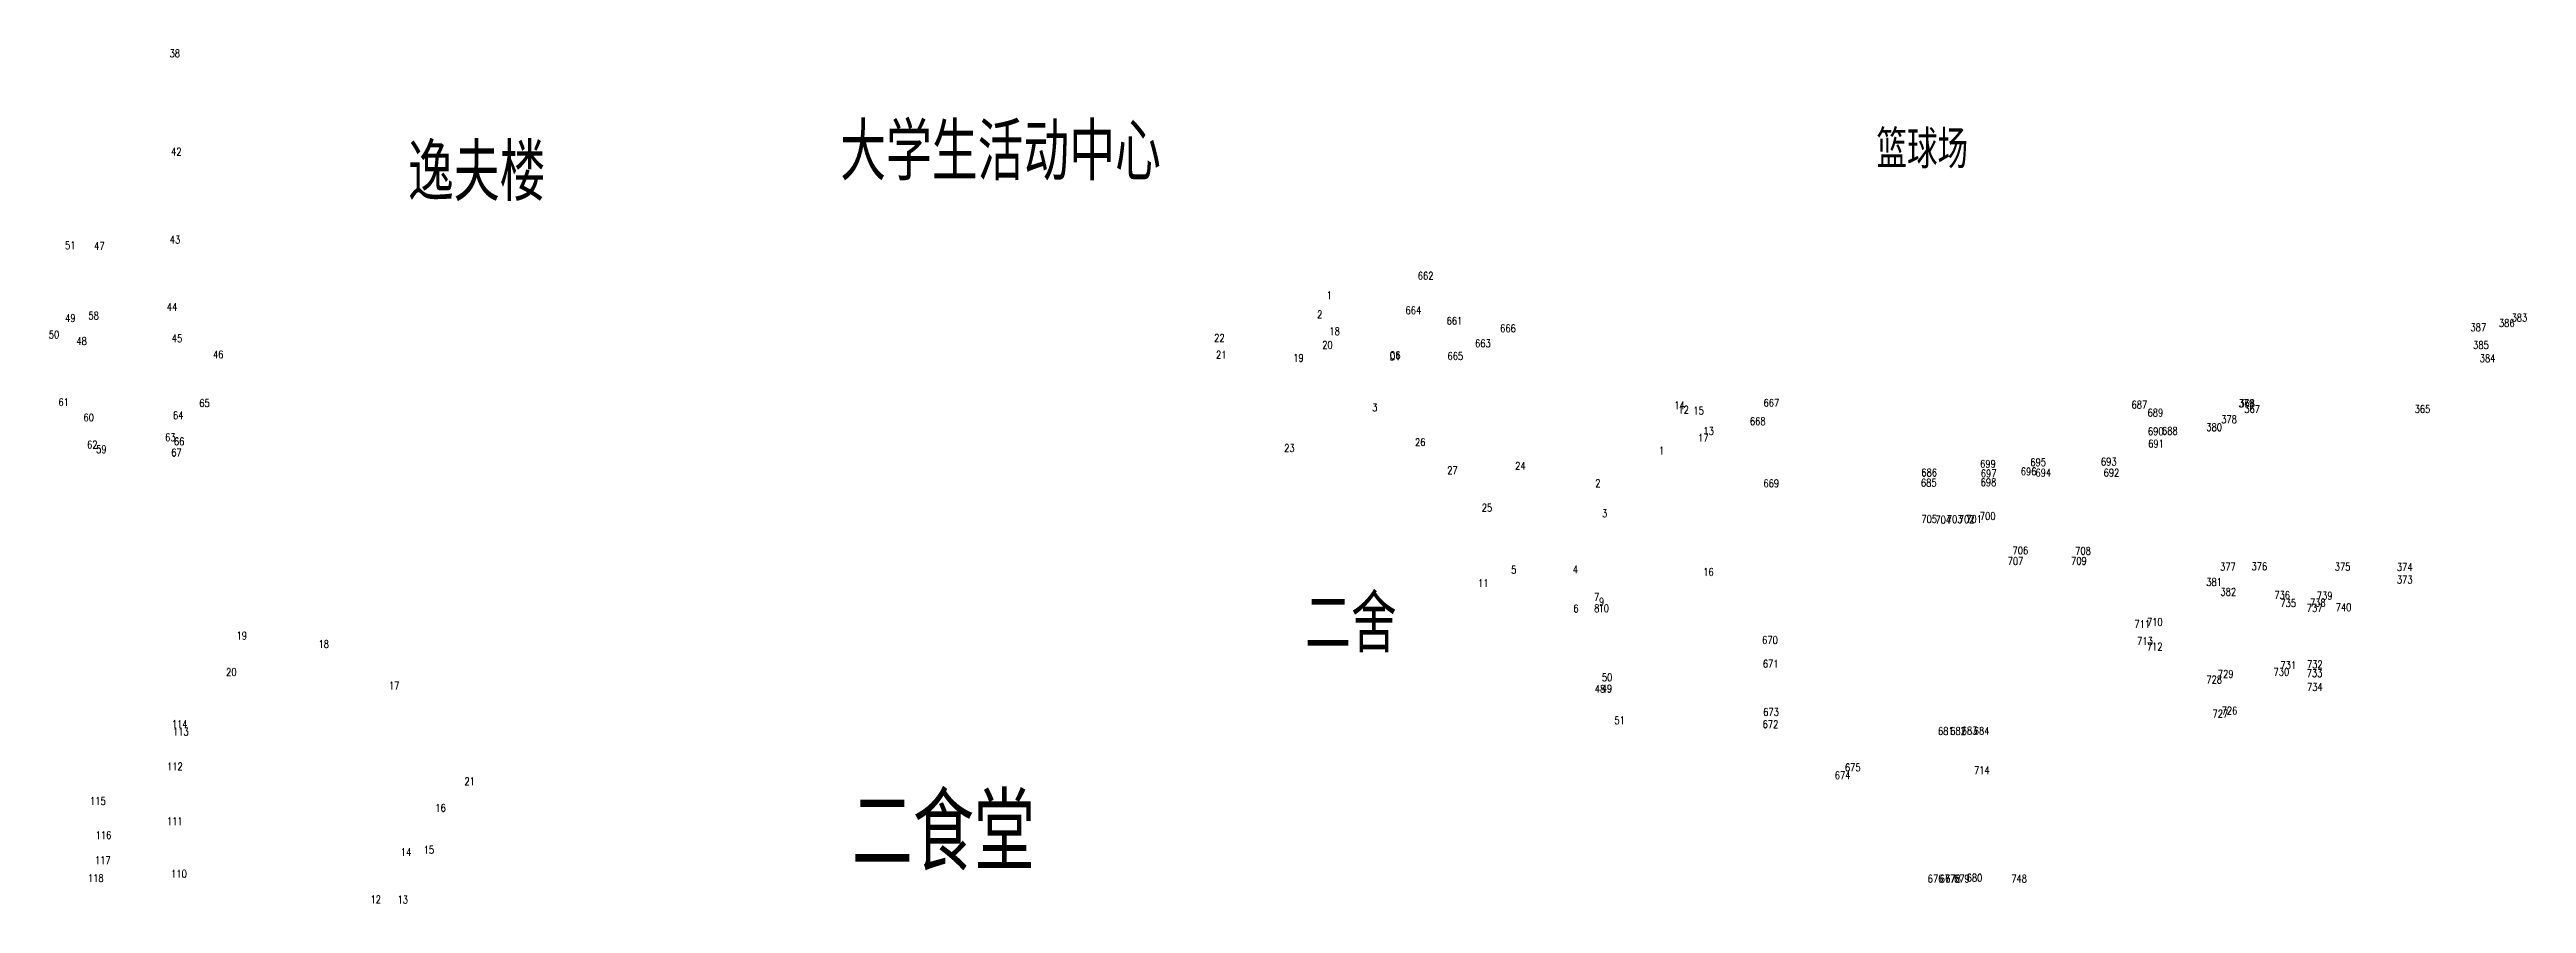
# Model space of a CAD drawing. Extents: x -992 to 2561, y -723 to 1492.
# Drawn here: x 17.3 to 341.8, y -567.9 to -456.1 of the extents above; entities that cross this region are included whole.
import ezdxf
from ezdxf.enums import TextEntityAlignment as Align

# ---------------------------------------------------------------- set-up
doc = ezdxf.new("R2010")
doc.units = 0
doc.header["$LTSCALE"] = 0.5
for name, color, linetype in [('JJ', 2, 'CONTINUOUS'), ('JMD', 6, 'CONTINUOUS'), ('ZDH', 1, 'CONTINUOUS')]:
    doc.layers.add(name, color=color, linetype=linetype)
doc.styles.add('HZ', font='rs.shx', dxfattribs={"width": 0.8, "bigfont": 'hztxt.shx'})

msp = doc.modelspace()

# ---------------------------------------------------------------- texts
at = {"layer": 'JJ', "linetype": 'Continuous', "style": 'HZ', "width": 0.8}
msp.add_text('篮球场', height=5, dxfattribs=at).set_placement((262.61, -468.89, 3.12), align=Align.MIDDLE)
at = {"layer": 'JMD', "linetype": 'Continuous', "style": 'HZ', "width": 0.8}
for s, height, p in [('大学生活动中心', 7.5, (141.85, -469.07, -8.92)), ('逸夫楼', 7.5, (73.22, -471.8, -8.92)), ('二舍', 7.5, (187.76, -530.9, -8.92)), ('二食堂', 10, (134.35, -558.09, -8.92))]:
    msp.add_text(s, height=height, dxfattribs=at).set_placement(p, align=Align.MIDDLE)
at = {"layer": 'ZDH', "linetype": 'Continuous', "style": 'HZ', "width": 0.8}
for s, p in [('38', (32.98, -457.09, -0.18)), ('38', (32.98, -457.09, -0.18)), ('42', (33.18, -469.97, -0.12)), ('42', (33.18, -469.97, -0.12)), ('51', (19.28, -482.24, -1.3)), ('51', (19.28, -482.24, -1.3)), ('47', (23.09, -482.32, -0.19)), ('47', (23.09, -482.32, -0.19)), ('43', (33.01, -481.49, -0.16)), ('43', (33.01, -481.49, -0.16)), ('662', (196.51, -486.23, 0.4)), ('662', (196.51, -486.23, 0.4)), ('44', (32.62, -490.3, -0.2)), ('44', (32.62, -490.3, -0.2)), ('1', (184.58, -488.77, 0.06)), ('1', (184.58, -488.77, 0.06)), ('1', (184.58, -488.77, 0.06)), ('1', (184.58, -488.77, 0.06)), ('664', (194.9, -490.75, 0.14)), ('664', (194.9, -490.75, 0.14)), ('50', (17.15, -493.93, -1.31)), ('50', (17.15, -493.93, -1.31)), ('49', (19.29, -491.77, -1.32)), ('49', (19.29, -491.77, -1.32)), ('58', (22.35, -491.44, -0.29)), ('58', (22.35, -491.44, -0.29)), ('2', (183.32, -491.29, -0.13)), ('2', (183.32, -491.29, -0.13)), ('2', (183.32, -491.29, -0.13)), ('2', (183.32, -491.29, -0.13)), ('18', (184.93, -493.49, -0.43)), ('18', (184.93, -493.49, -0.43)), ('18', (184.93, -493.49, -0.43)), ('18', (184.93, -493.49, -0.43)), ('661', (200.29, -492.13, 0.33)), ('661', (200.29, -492.13, 0.33)), ('666', (207.3, -493.11, -0.9)), ('666', (207.3, -493.11, -0.9)), ('387', (334.42, -492.99, 1.68)), ('386', (338.15, -492.41, 1.63)), ('383', (339.81, -491.71, 1.7)), ('48', (20.77, -494.78, -0.2)), ('48', (20.77, -494.78, -0.2)), ('45', (33.28, -494.42, -0.2)), ('45', (33.28, -494.42, -0.2)), ('46', (38.66, -496.54, 0.07)), ('22', (169.84, -494.36, -0.14)), ('22', (169.84, -494.36, -0.14)), ('22', (169.84, -494.36, -0.14)), ('22', (169.84, -494.36, -0.14)), ('21', (170.08, -496.57, -0.24)), ('19', (180.19, -496.98, -0.35)), ('19', (180.19, -496.98, -0.35)), ('20', (183.99, -495.28, -0.43)), ('20', (183.99, -495.28, -0.43)), ('20', (183.99, -495.28, -0.43)), ('20', (183.99, -495.28, -0.43)), ('C6', (192.85, -496.63, 3.12)), ('C6', (192.85, -496.63, 3.12)), ('D1', (192.85, -496.79, -1.18)), ('D1', (192.85, -496.79, -1.18)), ('665', (200.4, -496.74, 0.28)), ('665', (200.4, -496.74, 0.28)), ('663', (204.01, -495.09, 0.33)), ('663', (204.01, -495.09, 0.33)), ('385', (334.77, -495.31, 1.79)), ('384', (335.64, -497.03, 1.8)), ('61', (18.42, -502.78, -0.25)), ('61', (18.42, -502.78, -0.25)), ('65', (36.87, -502.9, 0.46)), ('3', (190.54, -503.48, 0.23)), ('3', (190.54, -503.48, 0.23)), ('14', (230.12, -503.2, -0.09)), ('14', (230.12, -503.2, -0.09)), ('12', (230.65, -503.78, -0.12)), ('12', (230.65, -503.78, -0.12)), ('15', (232.62, -503.89, -0.09)), ('15', (232.62, -503.89, -0.09)), ('667', (241.81, -502.87, 0.66)), ('667', (241.81, -502.87, 0.66)), ('687', (290.02, -503.11, -0.63)), ('687', (290.02, -503.11, -0.63)), ('379', (304.04, -502.94, 1.79)), ('368', (304.13, -502.92, 3.1)), ('367', (304.79, -503.7, 2.06)), ('365', (327.11, -503.68, 3.91)), ('60', (21.69, -504.79, -0.25)), ('60', (21.69, -504.79, -0.25)), ('64', (33.43, -504.5, -0.22)), ('13', (233.93, -506.56, -0.04)), ('13', (233.93, -506.56, -0.04)), ('668', (240.02, -505.28, 0.53)), ('668', (240.02, -505.28, 0.53)), ('689', (292.12, -504.15, -0.65)), ('689', (292.12, -504.15, -0.65)), ('690', (292.17, -506.59, -0.56)), ('690', (292.17, -506.59, -0.56)), ('688', (294.01, -506.54, -0.63)), ('688', (294.01, -506.54, -0.63)), ('380', (299.82, -506.06, 1.73)), ('378', (301.77, -505.04, 1.95)), ('62', (22.17, -508.34, -0.3)), ('62', (22.17, -508.34, -0.3)), ('59', (23.36, -508.95, -0.21)), ('59', (23.36, -508.95, -0.21)), ('63', (32.39, -507.39, -0.23)), ('67', (33.2, -509.38, -0.15)), ('66', (33.55, -507.93, -0.2)), ('23', (179.01, -508.8, -0.08)), ('23', (179.01, -508.8, -0.08)), ('26', (196.14, -508.02, -0.17)), ('26', (196.14, -508.02, -0.17)), ('1', (228.12, -509.12, 0.03)), ('1', (228.12, -509.12, 0.03)), ('17', (233.22, -507.44, -0.05)), ('17', (233.22, -507.44, -0.05)), ('691', (292.2, -508.21, -0.57)), ('691', (292.2, -508.21, -0.57)), ('27', (200.37, -511.72, -0.15)), ('27', (200.37, -511.72, -0.15)), ('24', (209.27, -511.12, -0.23)), ('24', (209.27, -511.12, -0.23)), ('2', (219.76, -513.4, 0.02)), ('2', (219.76, -513.4, 0.02)), ('669', (241.79, -513.42, 0.62)), ('669', (241.79, -513.42, 0.62)), ('685', (262.43, -513.34, 0.57)), ('685', (262.43, -513.34, 0.57)), ('686', (262.48, -512, -0.49)), ('686', (262.48, -512, -0.49)), ('699', (270.18, -510.86, -1.7)), ('699', (270.18, -510.86, -1.7)), ('698', (270.25, -513.27, -0.58)), ('698', (270.25, -513.27, -0.58)), ('697', (270.27, -512.12, -0.57)), ('697', (270.27, -512.12, -0.57)), ('696', (275.51, -511.86, -0.58)), ('696', (275.51, -511.86, -0.58)), ('695', (276.76, -510.65, -1.77)), ('695', (276.76, -510.65, -1.77)), ('694', (277.43, -512.02, -0.58)), ('694', (277.43, -512.02, -0.58)), ('693', (286.01, -510.57, -0.56)), ('693', (286.01, -510.57, -0.56)), ('692', (286.36, -512.02, -0.55)), ('692', (286.36, -512.02, -0.55)), ('25', (204.89, -516.6, -0.1)), ('25', (204.89, -516.6, -0.1)), ('3', (220.65, -517.34, 0.11)), ('3', (220.65, -517.34, 0.11)), ('705', (262.48, -518.09, -0.55)), ('705', (262.48, -518.09, -0.55)), ('704', (264.32, -518.18, -0.55)), ('704', (264.32, -518.18, -0.55)), ('703', (265.82, -518.11, -0.58)), ('703', (265.82, -518.11, -0.58)), ('702', (267.38, -518.13, -0.57)), ('702', (267.38, -518.13, -0.57)), ('701', (268.36, -518.1, -0.56)), ('701', (268.36, -518.1, -0.56)), ('700', (270.15, -517.7, -0.59)), ('700', (270.15, -517.7, -0.59)), ('706', (274.43, -522.21, -0.59)), ('706', (274.43, -522.21, -0.59)), ('708', (282.64, -522.26, -0.54)), ('708', (282.64, -522.26, -0.54)), ('11', (204.41, -526.48, 0.2)), ('11', (204.41, -526.48, 0.2)), ('5', (208.75, -524.74, 0.19)), ('5', (208.75, -524.74, 0.19)), ('4', (216.82, -524.69, 0.2)), ('4', (216.82, -524.69, 0.2)), ('16', (233.9, -525.03, 0.04)), ('16', (233.9, -525.03, 0.04)), ('707', (273.79, -523.6, -0.57)), ('707', (273.79, -523.6, -0.57)), ('709', (282.1, -523.57, 0.24)), ('709', (282.1, -523.57, 0.24)), ('381', (299.81, -526.33, 1.88)), ('377', (301.62, -524.34, 1.94)), ('376', (305.74, -524.29, 1.93)), ('375', (316.64, -524.33, 4.33)), ('374', (324.78, -524.39, 1.95)), ('373', (324.79, -526.02, 1.96)), ('6', (216.89, -529.81, 0.27)), ('6', (216.89, -529.81, 0.27)), ('7', (219.6, -528.31, 0.2)), ('8', (219.62, -529.77, 0.17)), ('9', (220.26, -528.9, 0.47)), ('9', (220.26, -528.9, 0.47)), ('10', (220.19, -529.78, 0.49)), ('10', (220.19, -529.78, 0.49)), ('382', (301.67, -527.63, 1.87)), ('736', (308.72, -528.05, -0.46)), ('735', (309.52, -529.09, 0)), ('737', (312.98, -529.74, 0.14)), ('738', (313.39, -529.06, -0.01)), ('739', (314.3, -528.14, -0.35)), ('740', (316.77, -529.65, -0.28)), ('711', (290.39, -531.85, -0.49)), ('711', (290.39, -531.85, -0.49)), ('710', (292.04, -531.59, -0.48)), ('710', (292.04, -531.59, -0.48)), ('19', (41.75, -533.36, -0.69)), ('18', (52.49, -534.47, -0.14)), ('670', (241.62, -533.94, 0.64)), ('670', (241.62, -533.94, 0.64)), ('713', (290.75, -534.08, -0.47)), ('713', (290.75, -534.08, -0.47)), ('712', (292.03, -534.79, -0.44)), ('712', (292.03, -534.79, -0.44)), ('20', (40.39, -538.14, -0.33)), ('50', (220.63, -538.82, -0.13)), ('671', (241.72, -537.05, 0.74)), ('671', (241.72, -537.05, 0.74)), ('728', (299.82, -539.11, -0.47)), ('728', (299.82, -539.11, -0.47)), ('729', (301.33, -538.37, -0.41)), ('730', (308.62, -538.11, -0.38)), ('731', (309.53, -537.23, 0.04)), ('733', (312.97, -538.28, -0.39)), ('732', (313, -537.13, 0.05)), ('17', (61.72, -539.9, -0.17)), ('48', (219.7, -540.33, -0.05)), ('49', (220.6, -540.29, -0.08)), ('734', (313.01, -540.09, -0.35)), ('114', (33.27, -544.95, -0.28)), ('113', (33.43, -545.93, -0.26)), ('51', (222.27, -544.45, -0.14)), ('672', (241.69, -544.96, 0.66)), ('672', (241.69, -544.96, 0.66)), ('673', (241.76, -543.36, 0.69)), ('673', (241.76, -543.36, 0.69)), ('681', (264.66, -545.86, 0.74)), ('681', (264.66, -545.86, 0.74)), ('682', (266.26, -545.85, -0.44)), ('682', (266.26, -545.85, -0.44)), ('683', (267.77, -545.8, 0.77)), ('683', (267.77, -545.8, 0.77)), ('684', (269.35, -545.83, 0.7)), ('684', (269.35, -545.83, 0.7)), ('727', (300.63, -543.59, -0.48)), ('727', (300.63, -543.59, -0.48)), ('726', (301.82, -543.18, -0.4)), ('726', (301.82, -543.18, -0.4)), ('112', (32.65, -550.5, -0.26)), ('21', (71.61, -552.44, 0.07)), ('674', (251.14, -551.66, 0.74)), ('674', (251.14, -551.66, 0.74)), ('675', (252.47, -550.63, 0.71)), ('675', (252.47, -550.63, 0.71)), ('714', (269.37, -550.99, -0.4)), ('714', (269.37, -550.99, -0.4)), ('115', (22.56, -555.02, -0.33)), ('115', (22.56, -555.02, -0.33)), ('111', (32.64, -557.68, -0.27)), ('16', (67.8, -555.92, -0.15)), ('116', (23.29, -559.5, -0.36)), ('14', (63.27, -561.71, -0.18)), ('15', (66.27, -561.41, -0.14)), ('118', (22.28, -565.13, -1.46)), ('118', (22.28, -565.13, -1.46)), ('117', (23.21, -562.79, -0.34)), ('110', (33.18, -564.55, -0.25)), ('676', (263.31, -565.2, -0.41)), ('676', (263.31, -565.2, -0.41)), ('677', (264.88, -565.2, -0.39)), ('677', (264.88, -565.2, -0.39)), ('678', (265.61, -565.18, 0.85)), ('678', (265.61, -565.18, 0.85)), ('679', (266.76, -565.18, 0.85)), ('679', (266.76, -565.18, 0.85)), ('680', (268.42, -565.08, 0.85)), ('680', (268.42, -565.08, 0.85)), ('748', (274.26, -565.2, -1.68)), ('12', (59.3, -567.91, -0.11)), ('13', (62.84, -567.94, -0.13))]:
    msp.add_text(s, height=1, dxfattribs=at).set_placement(p)

doc.saveas('drawing.dxf')
